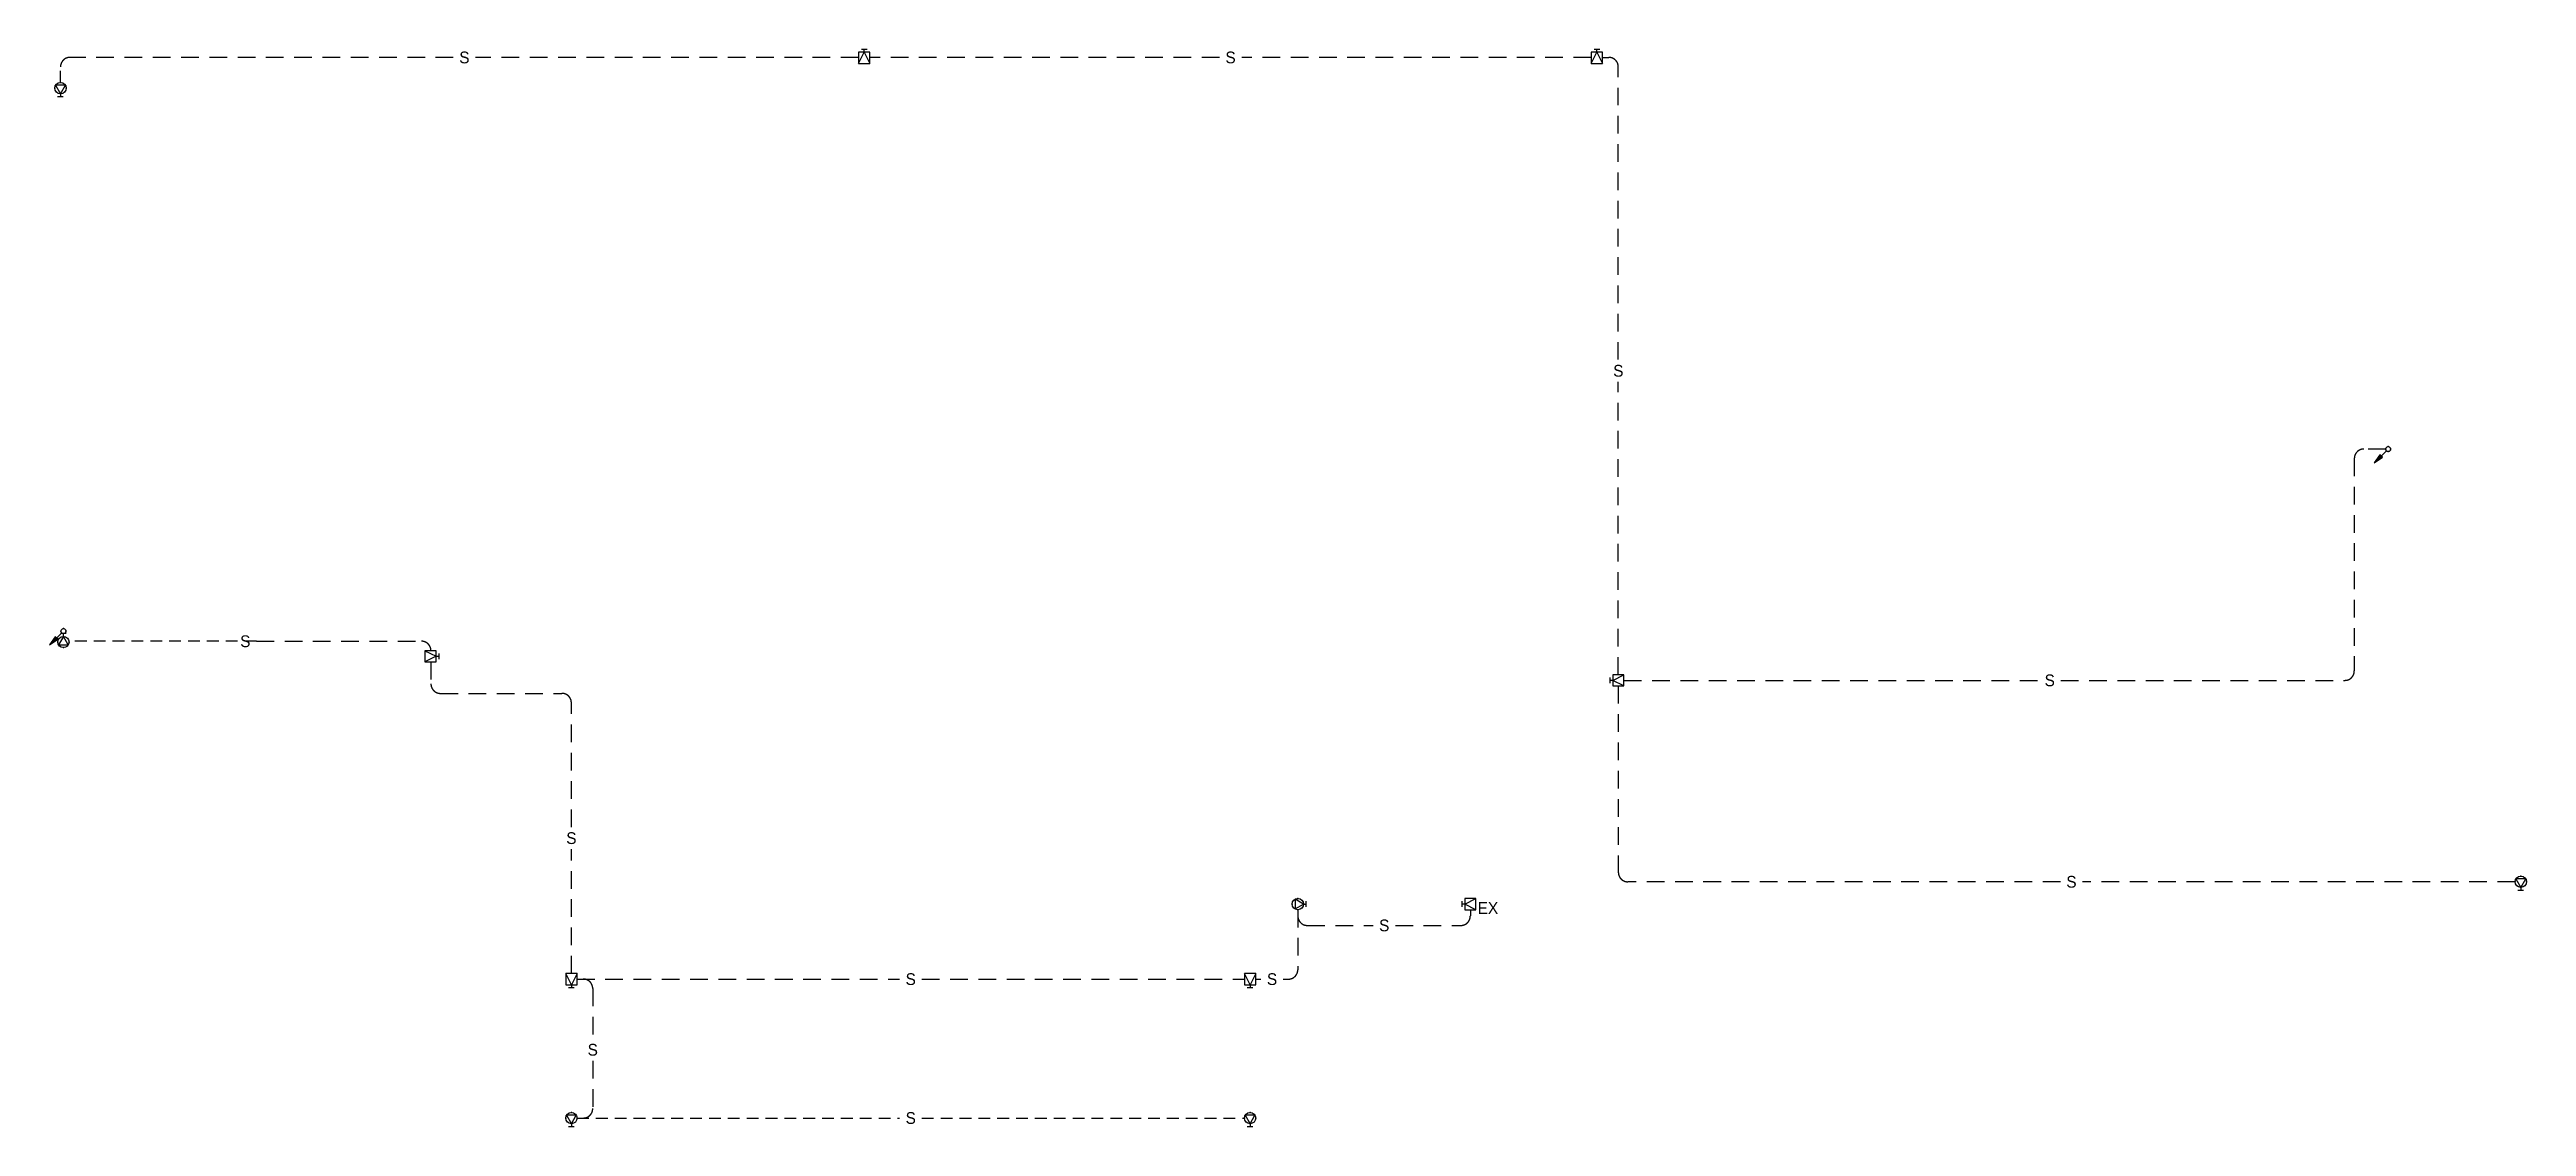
# Model space of a CAD drawing. Header units: millimetres. Extents: x 93478 to 502050, y -351975 to 881490.
# Drawn here: x 96555 to 175387, y 820905 to 855205 of the extents above; entities that cross this region are included whole.
import ezdxf
from ezdxf.enums import TextEntityAlignment as Align

# ---------------------------------------------------------------- set-up
doc = ezdxf.new("R2010")
doc.units = ezdxf.units.MM
doc.header["$LTSCALE"] = 150
doc.linetypes.add('D2', pattern=[6.5, 2.5, -1.5, 2.5])
for name, color, linetype in [('------31 Speaker', 3, 'Continuous'), ('-----20 General Symbol', 3, 'Continuous'), ('-----21 Embeded Wire in Ceiling or Wall', 4, 'Continuous'), ('-----22 Embeded in Floor', 4, 'D2')]:
    doc.layers.add(name, color=color, linetype=linetype)
doc.styles.add('ELEC', font='')
doc.styles.get('ELEC').set_extended_font_data('Dotum')

msp = doc.modelspace()

# ---------------------------------------------------------------- texts
at = {"layer": '------31 Speaker', "style": 'ELEC'}
msp.add_text('EX', height=375, dxfattribs=at).set_placement((142333, 827863), align=Align.MIDDLE_CENTER)
at = {"layer": '-----21 Embeded Wire in Ceiling or Wall', "style": 'ELEC'}
msp.add_text('S', height=375, dxfattribs=at).set_placement((123964, 821175), align=Align.MIDDLE_CENTER)
at = {"layer": '-----22 Embeded in Floor', "ltscale": 1.5, "style": 'ELEC'}
for p in [(109759, 854952), (134143, 854952), (146484, 844973), (102785, 836359), (160214, 835114), (113164, 830089), (160905, 828699), (139034, 827309), (123964, 825599), (135464, 825599), (113844, 823349)]:
    msp.add_text('S', height=375, dxfattribs=at).set_placement(p, align=Align.MIDDLE_CENTER)

# ---------------------------------------------------------------- blocks, each defined once
blk = doc.blocks.new('I04')
for p, q in [((-375, 150), (-75, 0)), ((-75, 0), (-375, -150)), ((-75, 0), (0, 0)), ((0, -75), (0, 75))]:
    blk.add_line(p, q)
blk.add_lwpolyline([(-375, -150), (-75, -150), (-75, 150), (-375, 150)], close=True)
blk = doc.blocks.new('I02')
for p, q in [((-75, 0), (0, 0)), ((0, -75), (0, 75))]:
    blk.add_line(p, q)
blk.add_lwpolyline([(-300, -130), (-75, 0), (-300, 130)], close=True)
at = {"linetype": 'Continuous'}
blk.add_circle((-225, 0), 150, dxfattribs=at)
for p in [(-225, 150), (-375, 0), (-225, -150), (-75, 0)]:
    blk.add_point(p)
blk = doc.blocks.new('O01')
blk.add_hatch(color=256).paths.add_polyline_path([(-149, -218), (-218, -149), (-368, -368)])
blk.add_line((-46, -46), (-184, -184))
blk.add_lwpolyline([(-368, -368), (-149, -218), (-218, -149), (-368, -368)])
blk.add_circle((0, 0), 65)
for p in [(-65, 0), (-65, 0), (0, 65), (0, 65), (65, 0), (65, 0), (0, -65), (0, -65)]:
    blk.add_point(p)

# ---------------------------------------------------------------- linework, layer by layer
at = {"layer": '-----22 Embeded in Floor'}
for p, q in [((96904, 854155), (96904, 854652)), ((103139, 836359), (97175, 836359)), ((141774, 827809), (141774, 827609)), ((113344, 821175), (113544, 821175)), ((113344, 821175), (123610, 821175)), ((124318, 821175), (134584, 821175))]:
    msp.add_line(p, q, dxfattribs=at)
at = {"layer": '-----22 Embeded in Floor', "ltscale": 1.5}
for p, q in [((109406, 854952), (97204, 854952)), ((122305, 854952), (110113, 854952)), ((133789, 854952), (122665, 854952)), ((145621, 854952), (134497, 854952)), ((145981, 854952), (146184, 854952)), ((146484, 845327), (146484, 854652)), ((146484, 835294), (146484, 844619)), ((169908, 842179), (169908, 835414)), ((170908, 842479), (170208, 842479)), ((103139, 836359), (108394, 836359)), ((108694, 835699), (108694, 834999)), ((146484, 834934), (146484, 828999)), ((146664, 835114), (159860, 835114)), ((160568, 835114), (169608, 835114)), ((108994, 834699), (112864, 834699)), ((113164, 830443), (113164, 834399)), ((113164, 825779), (113164, 829735)), ((160552, 828699), (146784, 828699)), ((175027, 828699), (161259, 828699)), ((136284, 827809), (136284, 827609)), ((136284, 827809), (136284, 825899)), ((136584, 827309), (138680, 827309)), ((139388, 827309), (141474, 827309)), ((113344, 825599), (113544, 825599)), ((113344, 825599), (123610, 825599)), ((124318, 825599), (134584, 825599)), ((134944, 825599), (135110, 825599)), ((135818, 825599), (135984, 825599)), ((113844, 825299), (113844, 823703)), ((113844, 822995), (113844, 821475))]:
    msp.add_line(p, q, dxfattribs=at)
for centre, start, end in [((97204, 854652, 0), 90, 180), ((146184, 854652), 0, 90), ((170208, 842179), 90, 180), ((108394, 836059), 0, 90), ((108994, 834999), 180, 270), ((169608, 835414), 270, 0), ((112864, 834399), 0, 90), ((146784, 828999), 180, 270), ((136584, 827609), 180, 270), ((141474, 827609), 270, 0), ((113544, 825299), 0, 90), ((135984, 825899), 270, 0), ((113544, 821475), 270, 0)]:
    msp.add_arc(centre, 300, start, end, dxfattribs=at)

# ---------------------------------------------------------------- block references
at = {"layer": '------31 Speaker', "xscale": 1.2, "yscale": 1.2, "zscale": 1.2}
for name, p, rotation in [('I04', (122485, 855205), 90), ('I04', (145801, 855205), 90), ('I02', (96904, 853705), 270), ('I02', (96996, 836605), 89.99999999999999), ('I04', (146214, 835114), 180), ('I02', (175207, 828429), 270), ('I04', (141504, 827989), 180), ('I04', (113164, 825329), 270), ('I04', (134764, 825329), 270), ('I02', (113164, 820905), 269.9999999999999), ('I02', (134764, 820905), 269.9999999999999)]:
    msp.add_blockref(name, p, dxfattribs=dict(at, rotation=rotation))
for name, p in [('I04', (108954, 835879)), ('I02', (136554, 827989))]:
    msp.add_blockref(name, p, dxfattribs=at)
at = {"layer": '-----20 General Symbol', "xscale": 1.2, "yscale": 1.2, "zscale": 1.2}
for p in [(170986, 842479), (96997, 836683)]:
    msp.add_blockref('O01', p, dxfattribs=at)

msp.set_redraw_order([(e.dxf.handle, doc.entitydb.next_handle()) for e in msp.query("TEXT MTEXT ATTDEF DIMENSION ARC_DIMENSION")])  # texts and dimensions are drawn at this point

doc.saveas('drawing.dxf')
